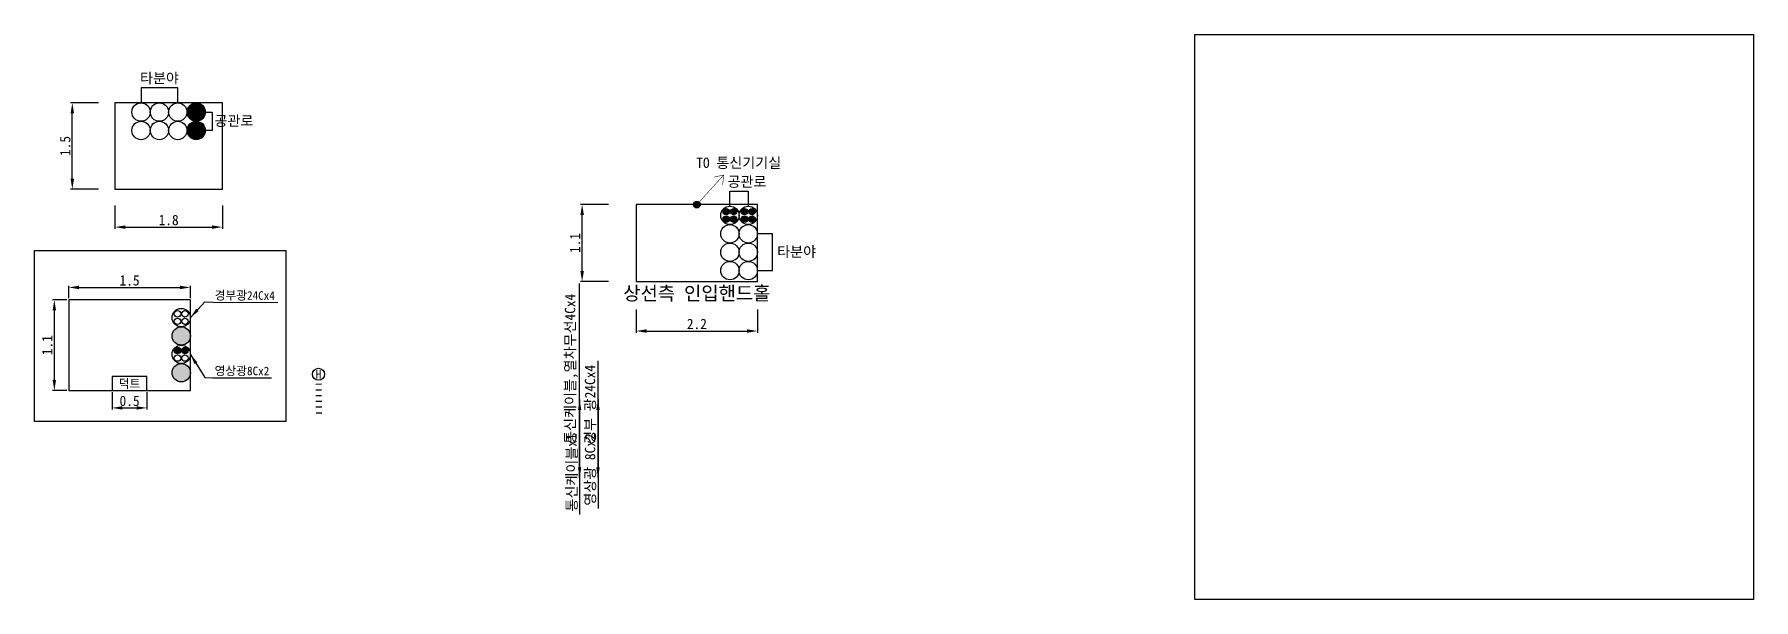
# Model space of a CAD drawing. Extents: x -149224 to -148798, y -3737 to -3590.
# Drawn here: x -148999.4 to -148924.5, y -3737 to -3712.4 of the extents above; entities that cross this region are included whole.
import ezdxf
from ezdxf.enums import TextEntityAlignment as Align

# ---------------------------------------------------------------- set-up
doc = ezdxf.new("R2010")
doc.units = 0
doc.header["$MEASUREMENT"] = 0
doc.linetypes.add('HIDDEN', pattern=[0.375, 0.25, -0.125])
doc.layers.get('DEFPOINTS').update_dxf_attribs({"linetype": 'CONTINUOUS'})
for name, color, linetype in [('TT-LINE', 7, 'CONTINUOUS'), ('TT-MANH', 4, 'CONTINUOUS'), ('TX-LINE', 2, 'CONTINUOUS'), ('TX-PAPR', 2, 'CONTINUOUS'), ('TZ-DIMS', 1, 'CONTINUOUS'), ('TZ-LEAL', 1, 'CONTINUOUS'), ('TZ-LEAT', 3, 'CONTINUOUS'), ('TZ-LINE', 7, 'CONTINUOUS'), ('TZ-TEX2', 3, 'CONTINUOUS'), ('TZ-TEXT', 6, 'CONTINUOUS')]:
    doc.layers.add(name, color=color, linetype=linetype)
doc.styles.add('GR', font='GulimChe.ttf')
doc.styles.get("Standard").update_dxf_attribs({"font": 'GulimChe.ttf'})
doc.dimstyles.new('D150', dxfattribs={"dimscale": 0.15, "dimtxt": 3, "dimasz": 3, "dimexe": 0.5, "dimexo": 0.5, "dimgap": 0.5, "dimtad": 1, "dimdec": 0, "dimzin": 1, "dimdsep": 46, "dimlunit": 6, "dimtxsty": 'Standard', "dimcen": 1, "dimclrd": 1, "dimclre": 1, "dimclrt": 3, "dimadec": 0, "dimazin": 0, "dimtfac": 1, "dimtdec": 0, "dimtix": 1, "dimtmove": 2, "dimatfit": 3, "dimfxl": 0, "dimtvp": 2, "dimlwd": -1, "dimlwe": -1, "dimarcsym": 0})

msp = doc.modelspace()

# ---------------------------------------------------------------- texts
at = {"layer": 'TT-MANH', "linetype": 'ByBlock', "style": 'GR'}
msp.add_text('H', height=0.375, rotation=0.56814, dxfattribs=at).set_placement((-148987.052, -3727.189, -17991.864), align=Align.MIDDLE)
at = {"layer": 'TZ-DIMS', "char_height": 0.45}
for s, insert, attachment_point in [('타분야', (-148993.977, -3714.315, -135), 5), ('공관로', (-148991.581, -3716.174, -135), 4), ('공관로', (-148968.391, -3718.826), 5), ('타분야', (-148967.075, -3721.874), 4)]:
    msp.add_mtext(s, dxfattribs=dict(at, insert=insert, attachment_point=attachment_point))
at = {"layer": 'TZ-DIMS', "char_height": 0.45, "rotation": 90}
for s, insert, attachment_point in [('통신케이블,열차무선4Cx4', (-148975.753, -3730.222), 7), ('경부 광24Cx4', (-148974.953, -3730.222), 7), ('통신케이블x1', (-148975.753, -3729.763), 9), ('영상광 8Cx2', (-148974.953, -3729.763), 9)]:
    msp.add_mtext(s, dxfattribs=dict(at, insert=insert, attachment_point=attachment_point))
at = {"layer": 'TZ-TEX2'}
msp.add_text('상선측 인입핸드홀', height=0.6, dxfattribs=at).set_placement((-148970.573, -3723.649), align=Align.MIDDLE)
at = {"layer": 'TZ-TEXT'}
msp.add_text('TO 통신기기실', height=0.45, dxfattribs=at).set_placement((-148968.749, -3717.976, 0), align=Align.MIDDLE)

# ---------------------------------------------------------------- blocks, each defined once
blk = doc.blocks.new('*D36')
at = {"layer": 'DEFPOINTS', "color": 0, "linetype": 'ByBlock'}
for p in [(-148975.569, -3719.799), (-148974.353, -3719.799), (-148974.353, -3723.149)]:
    blk.add_point(p, dxfattribs=at)
at = {"layer": 'TZ-LINE', "color": 1, "linetype": 'ByBlock'}
for p, q in [((-148974.428, -3719.799), (-148975.644, -3719.799)), ((-148975.569, -3722.699), (-148975.569, -3720.249)), ((-148974.428, -3723.149), (-148975.644, -3723.149))]:
    blk.add_line(p, q, dxfattribs=at)
for points in [[(-148975.644, -3720.249), (-148975.494, -3720.249), (-148975.569, -3719.799)], [(-148975.644, -3722.699), (-148975.494, -3722.699), (-148975.569, -3723.149)]]:
    blk.add_solid(points, dxfattribs=at)
at = {"layer": 'TZ-LINE', "color": 3, "linetype": 'ByBlock', "insert": (-148975.875, -3721.474), "char_height": 0.45, "attachment_point": 5, "rotation": 90}
blk.add_mtext('1.1', dxfattribs=at)
blk = doc.blocks.new('*D37')
at = {"layer": 'DEFPOINTS', "color": 0, "linetype": 'ByBlock'}
for p in [(-148973.213, -3724.288), (-148967.934, -3724.288), (-148967.934, -3725.306)]:
    blk.add_point(p, dxfattribs=at)
at = {"layer": 'TZ-LINE', "color": 1, "linetype": 'ByBlock'}
for p, q in [((-148973.213, -3724.363), (-148973.213, -3725.381)), ((-148967.934, -3724.363), (-148967.934, -3725.381)), ((-148972.763, -3725.306), (-148968.384, -3725.306))]:
    blk.add_line(p, q, dxfattribs=at)
for points in [[(-148972.763, -3725.231), (-148972.763, -3725.381), (-148973.213, -3725.306)], [(-148968.384, -3725.231), (-148968.384, -3725.381), (-148967.934, -3725.306)]]:
    blk.add_solid(points, dxfattribs=at)
at = {"layer": 'TZ-LINE', "color": 3, "linetype": 'ByBlock', "insert": (-148970.573, -3725.001), "char_height": 0.45, "width": 0.26988, "attachment_point": 5}
blk.add_mtext('2.2', dxfattribs=at)
blk = doc.blocks.new('*D41')
at = {"layer": 'DEFPOINTS', "color": 0, "linetype": 'ByBlock'}
for p in [(-148997.773, -3715.374), (-148996.557, -3715.374), (-148996.557, -3719.124)]:
    blk.add_point(p, dxfattribs=at)
at = {"layer": 'TZ-DIMS', "color": 1, "linetype": 'ByBlock'}
for p, q in [((-148996.632, -3715.374), (-148997.848, -3715.374)), ((-148997.773, -3718.674), (-148997.773, -3715.824)), ((-148996.632, -3719.124), (-148997.848, -3719.124))]:
    blk.add_line(p, q, dxfattribs=at)
for points in [[(-148997.848, -3715.824), (-148997.698, -3715.824), (-148997.773, -3715.374)], [(-148997.848, -3718.674), (-148997.698, -3718.674), (-148997.773, -3719.124)]]:
    blk.add_solid(points, dxfattribs=at)
at = {"layer": 'TZ-DIMS', "color": 3, "linetype": 'ByBlock', "insert": (-148998.079, -3717.249), "char_height": 0.45, "attachment_point": 5, "rotation": 90}
blk.add_mtext('1.5', dxfattribs=at)
blk = doc.blocks.new('*D42')
at = {"layer": 'DEFPOINTS', "color": 0, "linetype": 'ByBlock'}
for p in [(-148995.917, -3719.764), (-148991.238, -3719.764), (-148991.238, -3720.782)]:
    blk.add_point(p, dxfattribs=at)
at = {"layer": 'TZ-DIMS', "color": 1, "linetype": 'ByBlock'}
for p, q in [((-148995.917, -3719.839), (-148995.917, -3720.857)), ((-148991.238, -3719.839), (-148991.238, -3720.857)), ((-148995.467, -3720.782), (-148991.688, -3720.782))]:
    blk.add_line(p, q, dxfattribs=at)
for points in [[(-148995.467, -3720.707), (-148995.467, -3720.857), (-148995.917, -3720.782)], [(-148991.688, -3720.707), (-148991.688, -3720.857), (-148991.238, -3720.782)]]:
    blk.add_solid(points, dxfattribs=at)
at = {"layer": 'TZ-DIMS', "color": 3, "linetype": 'ByBlock', "insert": (-148993.577, -3720.476), "char_height": 0.45, "width": 0.26988, "attachment_point": 5}
blk.add_mtext('1.8', dxfattribs=at)
blk = doc.blocks.new('*D43')
at = {"layer": 'DEFPOINTS', "color": 0, "ltscale": 2}
for p in [(-148996.037, -3727.89), (-148994.521, -3727.89), (-148994.521, -3728.655)]:
    blk.add_point(p, dxfattribs=at)
at = {"layer": 'TZ-DIMS', "color": 1, "ltscale": 2}
for p, q in [((-148996.037, -3727.965), (-148996.037, -3728.73)), ((-148994.521, -3727.965), (-148994.521, -3728.73)), ((-148995.587, -3728.655), (-148994.971, -3728.655))]:
    blk.add_line(p, q, dxfattribs=at)
for points in [[(-148995.587, -3728.58), (-148995.587, -3728.73), (-148996.037, -3728.655)], [(-148994.971, -3728.58), (-148994.971, -3728.73), (-148994.521, -3728.655)]]:
    blk.add_solid(points, dxfattribs=at)
at = {"layer": 'TZ-DIMS', "color": 3, "ltscale": 2, "insert": (-148995.279, -3728.35), "char_height": 0.45, "attachment_point": 5}
blk.add_mtext('0.5', dxfattribs=at)
blk = doc.blocks.new('*D44')
at = {"layer": 'DEFPOINTS', "color": 0, "ltscale": 2}
for p in [(-148998.555, -3723.953), (-148997.929, -3723.953), (-148997.929, -3727.89)]:
    blk.add_point(p, dxfattribs=at)
at = {"layer": 'TZ-DIMS', "color": 1, "ltscale": 2}
for p, q in [((-148998.004, -3723.953), (-148998.63, -3723.953)), ((-148998.555, -3727.44), (-148998.555, -3724.403)), ((-148998.004, -3727.89), (-148998.63, -3727.89))]:
    blk.add_line(p, q, dxfattribs=at)
for points in [[(-148998.63, -3724.403), (-148998.48, -3724.403), (-148998.555, -3723.953)], [(-148998.63, -3727.44), (-148998.48, -3727.44), (-148998.555, -3727.89)]]:
    blk.add_solid(points, dxfattribs=at)
at = {"layer": 'TZ-DIMS', "color": 3, "ltscale": 2, "insert": (-148998.861, -3725.922), "char_height": 0.45, "attachment_point": 5, "rotation": 90}
blk.add_mtext('1.1', dxfattribs=at)
blk = doc.blocks.new('*D45')
at = {"layer": 'DEFPOINTS', "color": 0, "ltscale": 2}
for p in [(-148992.629, -3723.409), (-148997.929, -3723.953), (-148992.629, -3723.953)]:
    blk.add_point(p, dxfattribs=at)
at = {"layer": 'TZ-DIMS', "color": 1, "ltscale": 2}
for p, q in [((-148997.929, -3723.878), (-148997.929, -3723.334)), ((-148997.479, -3723.409), (-148993.079, -3723.409)), ((-148992.629, -3723.878), (-148992.629, -3723.334))]:
    blk.add_line(p, q, dxfattribs=at)
for points in [[(-148997.479, -3723.334), (-148997.479, -3723.484), (-148997.929, -3723.409)], [(-148993.079, -3723.334), (-148993.079, -3723.484), (-148992.629, -3723.409)]]:
    blk.add_solid(points, dxfattribs=at)
at = {"layer": 'TZ-DIMS', "color": 3, "ltscale": 2, "insert": (-148995.279, -3723.103), "char_height": 0.45, "attachment_point": 5}
blk.add_mtext('1.5', dxfattribs=at)

# ---------------------------------------------------------------- dimensions: what is measured, and where the dimension line sits
at = {"layer": 'TZ-DIMS', "linetype": 'ByBlock'}
for base, p1, p2, angle, text, picture, middle in [((-148997.773, -3715.374, -135), (-148996.557, -3719.124, -135), (-148996.557, -3715.374, -135), 90, '1.5', '*D41', (-148998.079, -3717.249, -135)), ((-148991.238, -3720.782, -135), (-148995.917, -3719.764, -135), (-148991.238, -3719.764, -135), 180, '1.8', '*D42', (-148993.577, -3720.476, -135))]:
    dim = msp.add_linear_dim(base=base, p1=p1, p2=p2, angle=angle, text=text, dimstyle='D150', dxfattribs=at)
    dim.commit()
    dim.dimension.update_dxf_attribs({"geometry": picture, "text_midpoint": middle})
at = {"layer": 'TZ-LINE', "linetype": 'ByBlock'}
for base, p1, p2, angle, text, picture, middle in [((-148975.569, -3719.799), (-148974.353, -3723.149), (-148974.353, -3719.799), 90, '1.1', '*D36', (-148975.875, -3721.474)), ((-148967.934, -3725.306), (-148973.213, -3724.288), (-148967.934, -3724.288), 180, '2.2', '*D37', (-148970.573, -3725.001))]:
    dim = msp.add_linear_dim(base=base, p1=p1, p2=p2, angle=angle, text=text, dimstyle='D150', dxfattribs=at)
    dim.commit()
    dim.dimension.update_dxf_attribs({"geometry": picture, "text_midpoint": middle})

# ---------------------------------------------------------------- hatches: boundary and pattern name
at = {"layer": 'TZ-LINE'}
h = msp.add_hatch(color=256, dxfattribs=at)
h.dxf.hatch_style = 1
h.paths.add_polyline_path([(-148991.977, -3715.774, 1), (-148992.777, -3715.774, 1)])
h = msp.add_hatch(color=256, dxfattribs=at)
h.dxf.hatch_style = 1
h.paths.add_polyline_path([(-148991.977, -3716.574, 1), (-148992.777, -3716.574, 1)])
h = msp.add_hatch(color=256, dxfattribs=at)
h.dxf.hatch_style = 1
h.paths.add_polyline_path([(-148970.423, -3719.799, 1), (-148970.723, -3719.799, 1)])
h = msp.add_hatch(color=256, dxfattribs=at)
h.dxf.hatch_style = 1
h.paths.add_polyline_path([(-148969.298, -3719.97, 1), (-148969.298, -3720.25, 1)])
h = msp.add_hatch(color=256, dxfattribs=at)
h.dxf.hatch_style = 1
h.paths.add_polyline_path([(-148969.298, -3720.577, -1), (-148969.298, -3720.297, -1)])
h = msp.add_hatch(color=256, dxfattribs=at)
h.dxf.hatch_style = 1
h.paths.add_polyline_path([(-148968.969, -3719.97, 1), (-148968.969, -3720.25, 1)])
h = msp.add_hatch(color=256, dxfattribs=at)
h.dxf.hatch_style = 1
h.paths.add_polyline_path([(-148968.969, -3720.577, -1), (-148968.969, -3720.297, -1)])
h = msp.add_hatch(color=256, dxfattribs=at)
h.dxf.hatch_style = 1
h.paths.add_polyline_path([(-148968.498, -3719.97, 1), (-148968.498, -3720.25, 1)])
h = msp.add_hatch(color=256, dxfattribs=at)
h.dxf.hatch_style = 1
h.paths.add_polyline_path([(-148968.498, -3720.577, -1), (-148968.498, -3720.297, -1)])
h = msp.add_hatch(color=256, dxfattribs=at)
h.dxf.hatch_style = 1
h.paths.add_polyline_path([(-148968.169, -3719.97, 1), (-148968.169, -3720.25, 1)])
h = msp.add_hatch(color=256, dxfattribs=at)
h.dxf.hatch_style = 1
h.paths.add_polyline_path([(-148968.169, -3720.577, -1), (-148968.169, -3720.297, -1)])

# ---------------------------------------------------------------- linework, layer by layer
at = {"layer": 'TT-LINE', "linetype": 'HIDDEN', "elevation": -17991.864}
for points in [[(-148987.167, -3727.614), (-148986.917, -3727.612)], [(-148987.165, -3727.864), (-148986.915, -3727.862)], [(-148987.163, -3728.114), (-148986.913, -3728.112)], [(-148987.162, -3728.364), (-148986.912, -3728.362)], [(-148987.16, -3728.614), (-148986.91, -3728.612)], [(-148987.158, -3728.864), (-148986.908, -3728.862)]]:
    msp.add_lwpolyline(points, dxfattribs=at)
at = {"layer": 'TT-MANH'}
msp.add_circle((-148987.052, -3727.189, -17991.864), 0.262, dxfattribs=at)
at = {"layer": 'TZ-DIMS', "linetype": 'ByBlock', "elevation": -135}
for points in [[(-148993.177, -3715.374), (-148993.177, -3714.715), (-148994.777, -3714.715), (-148994.777, -3715.374)], [(-148991.977, -3715.774), (-148991.681, -3715.774), (-148991.681, -3716.574), (-148991.977, -3716.574)]]:
    msp.add_lwpolyline(points, dxfattribs=at)
at = {"layer": 'TZ-DIMS', "linetype": 'ByBlock'}
for points in [[(-148969.134, -3719.874), (-148969.134, -3719.214), (-148968.334, -3719.214), (-148968.334, -3719.874)], [(-148967.934, -3722.674), (-148967.275, -3722.674), (-148967.275, -3721.074), (-148967.934, -3721.074)]]:
    msp.add_lwpolyline(points, dxfattribs=at)
at = {"layer": 'TZ-LINE', "ltscale": 2, "elevation": -135}
msp.add_lwpolyline([(-148991.238, -3715.374), (-148995.917, -3715.374), (-148995.917, -3719.124), (-148991.238, -3719.124)], close=True, dxfattribs=at)
at = {"layer": 'TZ-LINE', "const_width": 0.0225}
for points in [[(-148970.573, -3719.799), (-148969.403, -3718.516)], [(-148969.45, -3718.929), (-148969.403, -3718.516), (-148969.81, -3718.6)]]:
    msp.add_lwpolyline(points, dxfattribs=at)
at = {"layer": 'TZ-LINE', "ltscale": 2}
msp.add_lwpolyline([(-148967.934, -3719.799), (-148973.213, -3719.799), (-148973.213, -3723.149), (-148967.934, -3723.149)], close=True, dxfattribs=at)
for centre, radius in [((-148994.777, -3715.774, -135), 0.4), ((-148993.977, -3715.774, -135), 0.4), ((-148993.177, -3715.774, -135), 0.4), ((-148992.377, -3715.774, -135), 0.4), ((-148994.777, -3716.574, -135), 0.4), ((-148993.977, -3716.574, -135), 0.4), ((-148993.177, -3716.574, -135), 0.4), ((-148992.377, -3716.574, -135), 0.4), ((-148969.134, -3720.274), 0.4), ((-148969.298, -3720.11), 0.14), ((-148969.298, -3720.437), 0.14), ((-148968.969, -3720.11), 0.14), ((-148968.969, -3720.437), 0.14), ((-148968.334, -3720.274), 0.4), ((-148968.498, -3720.11), 0.14), ((-148968.498, -3720.437), 0.14), ((-148968.169, -3720.11), 0.14), ((-148968.169, -3720.437), 0.14), ((-148969.134, -3721.074), 0.4), ((-148968.334, -3721.074), 0.4), ((-148969.134, -3721.874), 0.4), ((-148968.334, -3721.874), 0.4), ((-148969.134, -3722.674), 0.4), ((-148968.334, -3722.674), 0.4)]:
    msp.add_circle(centre, radius, dxfattribs=at)
at = {"layer": 'TZ-LINE'}
msp.add_circle((-148970.573, -3719.799), 0.15, dxfattribs=at)

msp.set_redraw_order([(e.dxf.handle, doc.entitydb.next_handle()) for e in msp.query("TEXT MTEXT ATTDEF DIMENSION ARC_DIMENSION")])  # texts and dimensions are drawn at this point

# ---------------------------------------------------------------- leaders
at = {"layer": 'TZ-DIMS', "annotation_type": 0, "has_hookline": 1, "horizontal_direction": (0, 1, 0)}
for points, hookline_direction, text_width in [([(-148975.678, -3731.692), (-148975.678, -3730.74), (-148975.678, -3730.297)], 0, 6.989), ([(-148974.878, -3731.692), (-148974.878, -3730.74), (-148974.878, -3730.297)], 0, 3.611), ([(-148975.678, -3728.293), (-148975.678, -3729.245), (-148975.678, -3729.688)], 1, 3.526), ([(-148974.878, -3728.293), (-148974.878, -3729.245), (-148974.878, -3729.688)], 1, 3.276)]:
    msp.add_leader(points, dimstyle='D150', dxfattribs=dict(at, hookline_direction=hookline_direction, text_width=text_width))

# ---------------------------------------------------------------- wipeouts: each hides what was drawn before it
for points, layer in [([(-148948.88, -3712.389), (-148948.88, -3737.002), (-148924.549, -3737.002), (-148924.549, -3712.389)], 'TX-LINE'), ([(-148999.424, -3721.805), (-148999.424, -3729.252), (-148988.476, -3729.252), (-148988.476, -3721.805)], 'TX-PAPR')]:
    msp.add_wipeout(points).dxf.layer = layer

# ---------------------------------------------------------------- next in the draw order: hatches: boundary and pattern name
at = {"layer": 'TZ-LINE'}
h = msp.add_hatch(color=256, dxfattribs=at)
h.dxf.hatch_style = 1
h.paths.add_polyline_path([(-148992.629, -3725.522, 1), (-148993.429, -3725.522, 1)])
h.paths.add_polyline_path([(-148992.629, -3727.122, 1), (-148993.429, -3727.122, 1)])
h = msp.add_hatch(color=256, dxfattribs=at)
h.dxf.hatch_style = 1
h.paths.add_polyline_path([(-148993.332, -3726.157, -1), (-148993.052, -3726.157, -1)])
h = msp.add_hatch(color=256, dxfattribs=at)
h.dxf.hatch_style = 1
h.paths.add_polyline_path([(-148992.725, -3726.157, 1), (-148993.005, -3726.157, 1)])

# ---------------------------------------------------------------- next in the draw order: linework, layer by layer
for points in [[(-148997.929, -3723.953), (-148997.929, -3727.89), (-148992.629, -3727.89), (-148992.629, -3723.953)], [(-148996.037, -3727.89), (-148994.521, -3727.89), (-148994.521, -3727.283), (-148996.037, -3727.283)]]:
    msp.add_lwpolyline(points, close=True, dxfattribs=at)
at = {"layer": 'TZ-LINE', "ltscale": 2}
for centre, radius in [((-148993.029, -3724.722), 0.4), ((-148993.192, -3724.557), 0.14), ((-148993.192, -3724.886), 0.14), ((-148992.865, -3724.557), 0.14), ((-148992.865, -3724.886), 0.14), ((-148993.029, -3725.522), 0.4), ((-148993.029, -3726.322), 0.4), ((-148993.192, -3726.157), 0.14), ((-148993.192, -3726.486), 0.14), ((-148992.865, -3726.157), 0.14), ((-148992.865, -3726.486), 0.14), ((-148993.029, -3727.122), 0.4)]:
    msp.add_circle(centre, radius, dxfattribs=at)
at = {"layer": 'TZ-TEXT'}
for points in [[(-148948.88, -3712.389), (-148924.549, -3712.389), (-148924.549, -3737.002), (-148948.88, -3737.002)], [(-148999.424, -3721.805), (-148988.476, -3721.805), (-148988.476, -3729.252), (-148999.424, -3729.252)]]:
    msp.add_lwpolyline(points, close=True, dxfattribs=at)

# ---------------------------------------------------------------- next in the draw order: texts
at = {"layer": 'TZ-DIMS', "char_height": 0.375, "attachment_point": 7, "rotation": 359.77594}
for s, insert in [('경부광24Cx4', (-148991.577, -3723.981)), ('영상광8Cx2', (-148991.577, -3727.266))]:
    msp.add_mtext(s, dxfattribs=dict(at, insert=insert))
at = {"layer": 'TZ-LEAT'}
msp.add_text('덕트', height=0.375, rotation=359.95505, dxfattribs=at).set_placement((-148995.279, -3727.587), align=Align.MIDDLE)

# ---------------------------------------------------------------- next in the draw order: dimensions: what is measured, and where the dimension line sits
at = {"layer": 'TZ-DIMS', "ltscale": 2}
for base, p1, p2, text, picture, middle in [((-148992.629, -3723.409), (-148997.929, -3723.953), (-148992.629, -3723.953), '1.5', '*D45', (-148995.279, -3723.103)), ((-148994.521, -3728.655), (-148996.037, -3727.89), (-148994.521, -3727.89), '0.5', '*D43', (-148995.279, -3728.35))]:
    dim = msp.add_linear_dim(base=base, p1=p1, p2=p2, text=text, dimstyle='D150', dxfattribs=at)
    dim.commit()
    dim.dimension.update_dxf_attribs({"geometry": picture, "text_midpoint": middle})
dim = msp.add_linear_dim(base=(-148998.555, -3723.953), p1=(-148997.929, -3727.89), p2=(-148997.929, -3723.953), angle=90, text='1.1', dimstyle='D150', dxfattribs=at)
dim.commit()
dim.dimension.update_dxf_attribs({"geometry": '*D44', "text_midpoint": (-148998.861, -3725.922)})

# ---------------------------------------------------------------- next in the draw order: leaders
at = {"layer": 'TZ-LEAL', "annotation_type": 0, "has_hookline": 1, "hookline_direction": 0, "horizontal_direction": (0.999992, -0.003911, 0)}
for points, text_width in [([(-148992.629, -3724.722), (-148992.008, -3724.042), (-148991.652, -3724.056)], 2.754), ([(-148992.629, -3726.322), (-148992.008, -3727.327), (-148991.652, -3727.341)], 2.474)]:
    msp.add_leader(points, dimstyle='D150', dxfattribs=dict(at, text_width=text_width))

doc.saveas('drawing.dxf')
